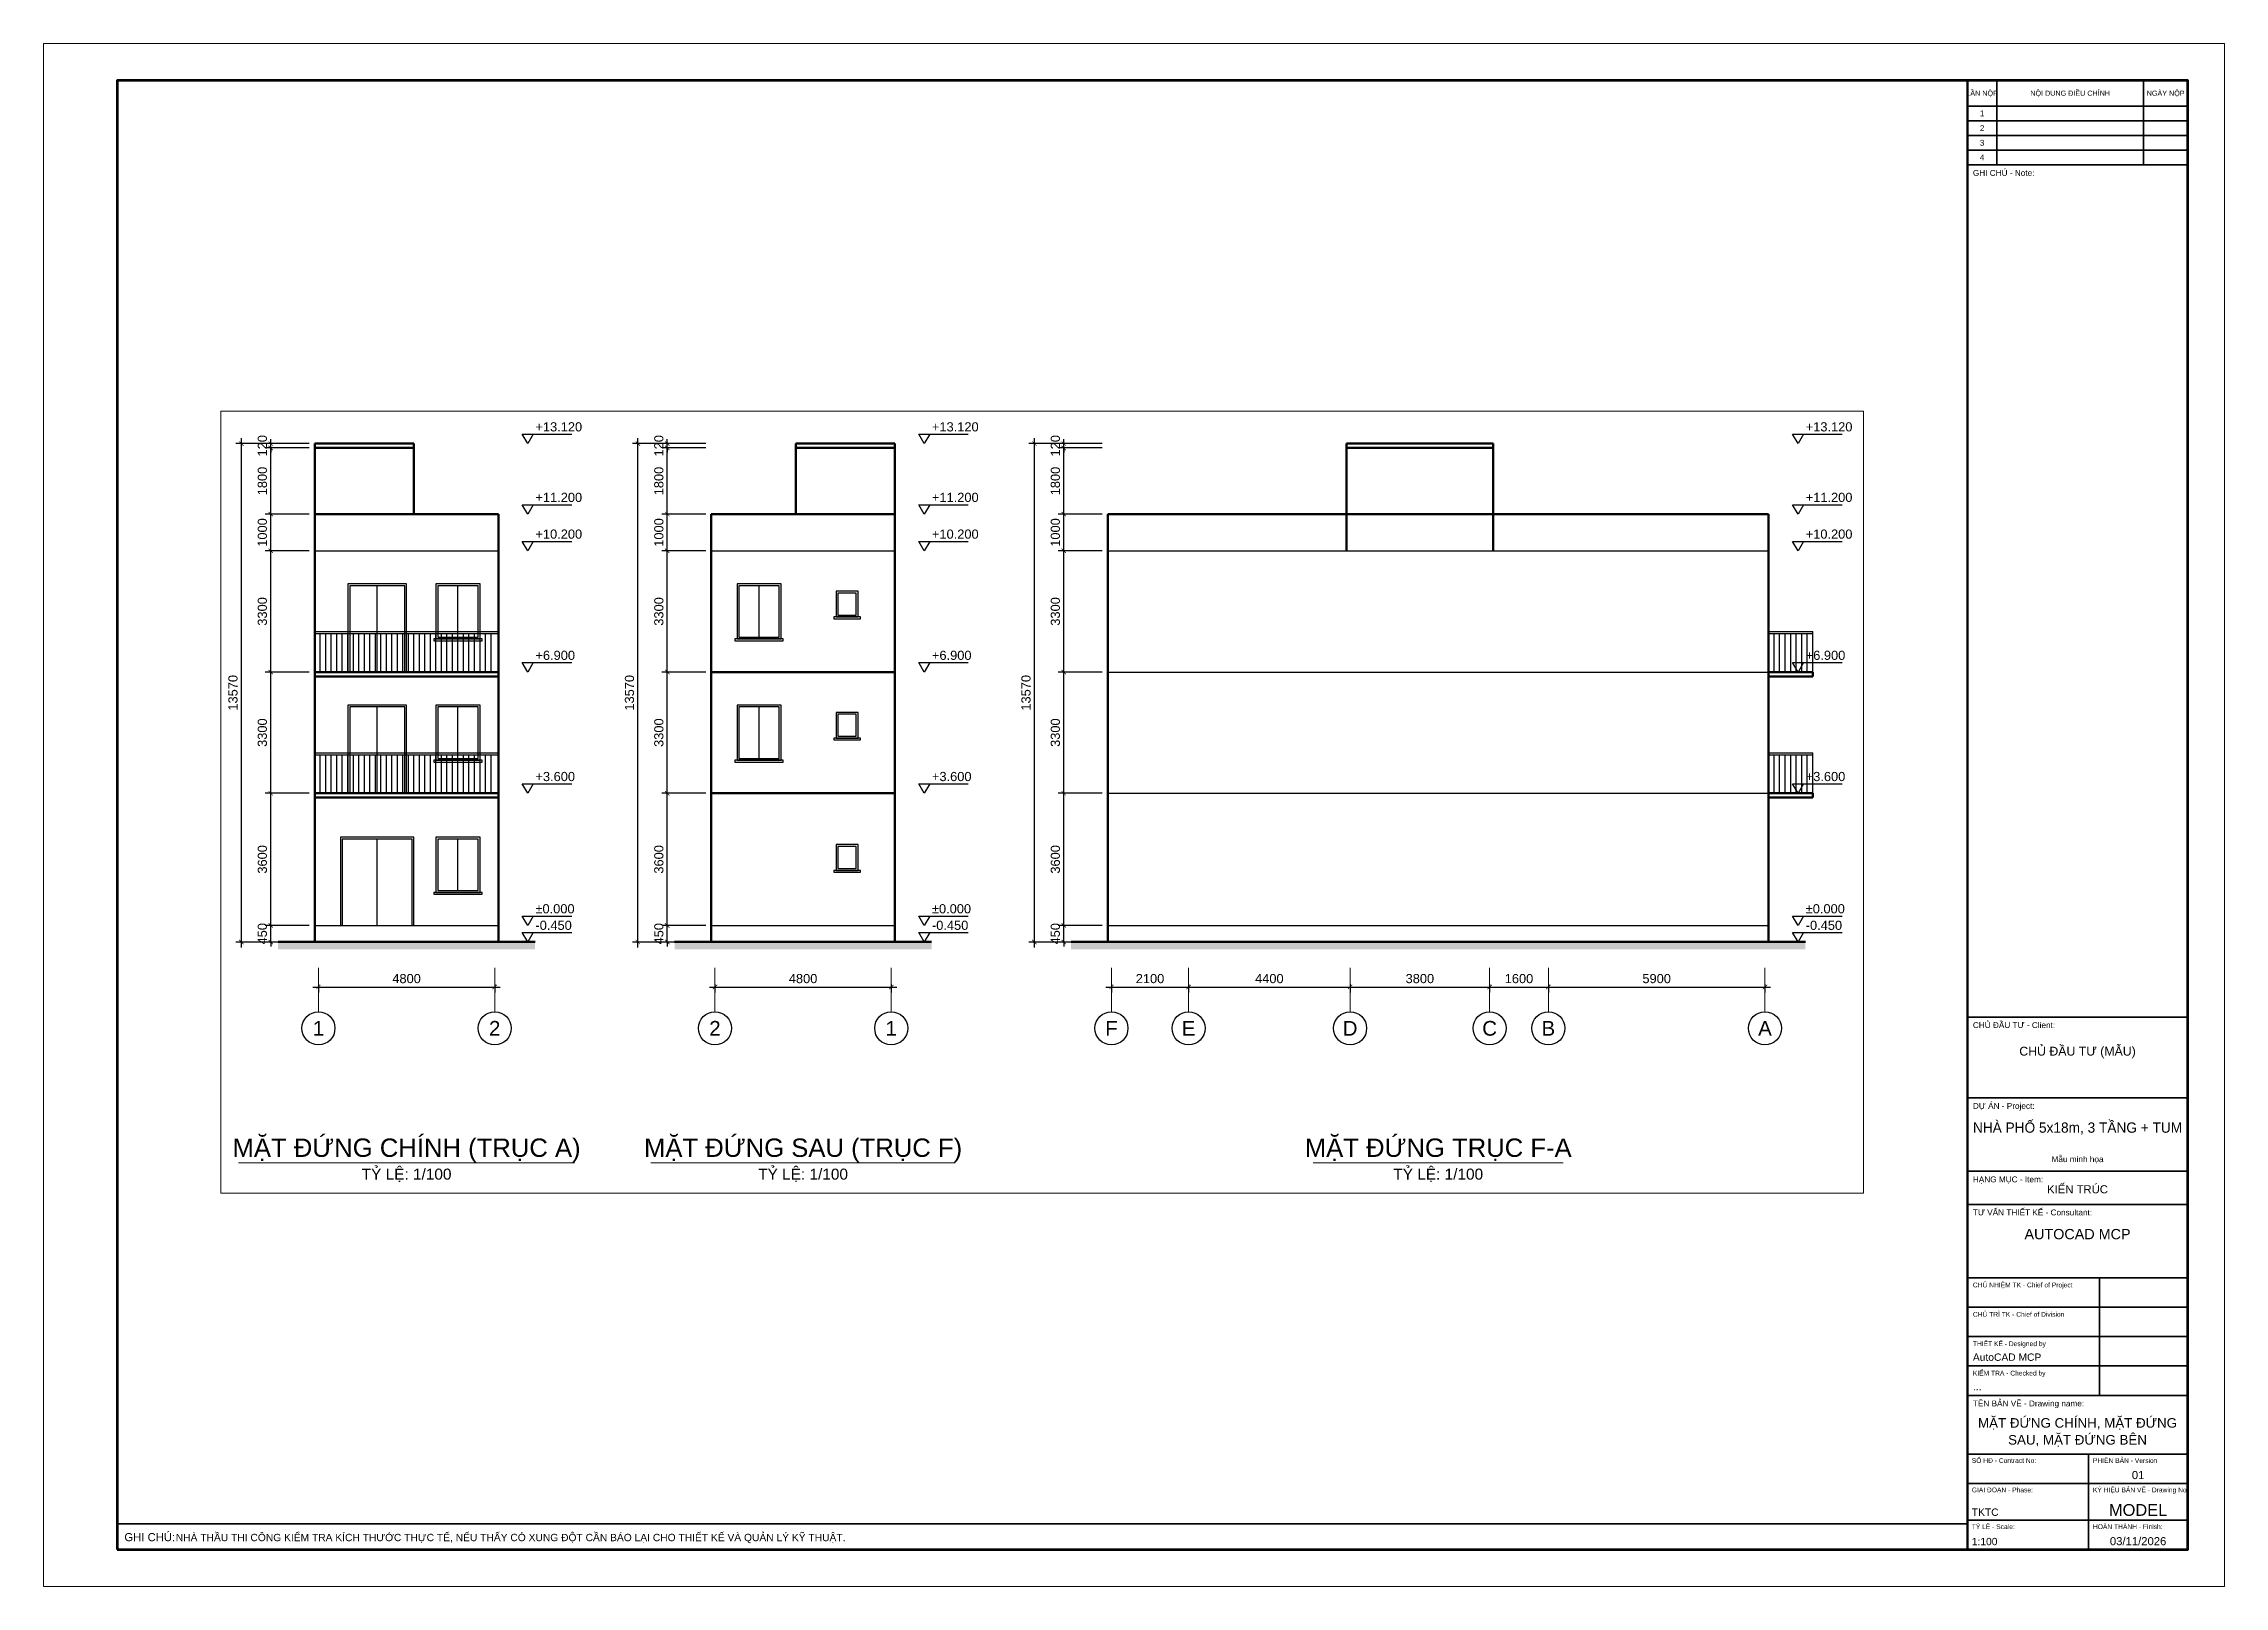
# Paper-space layout 'KT-03' of a CAD drawing. Header units: millimetres. Extents: x 0 to 594, y 0 to 420.
# The model-space entities are those that its viewports show. They can reach past a viewport. Long polylines and large blocks are cut down to what shows.
import ezdxf
from ezdxf.enums import TextEntityAlignment as Align

# ---------------------------------------------------------------- set-up
doc = ezdxf.new("R2010")
doc.units = ezdxf.units.MM
doc.header["$LTSCALE"] = 40
doc.linetypes.add('CENTER', pattern=[50.8, 31.75, -6.35, 6.35, -6.35])
for name, color, linetype, lineweight in [('A-ANNO-DIMS', 1, 'Continuous', 18), ('A-ANNO-SYMB', 7, 'Continuous', 25), ('A-ANNO-TEXT', 7, 'Continuous', 18), ('A-ANNO-TTLB', 7, 'Continuous', 35), ('A-ELEV', 7, 'Continuous', 25), ('A-ELEV-OTLN', 7, 'Continuous', 50), ('A-SECT-PATT', 8, 'Continuous', 9), ('S-GRID', 1, 'CENTER', 18), ('S-GRID-IDEN', 7, 'Continuous', 25)]:
    doc.layers.add(name, color=color, linetype=linetype, lineweight=lineweight)
doc.layers.add('A-ANNO-VPRT', color=8, linetype='Continuous', lineweight=9, plot=False)
doc.styles.add('MCP-ARIAL', font='arial.ttf')
doc.dimstyles.new('MCP-1-100', dxfattribs={"dimscale": 100, "dimtxt": 2.5, "dimasz": 1.2, "dimexe": 1.5, "dimexo": 1.5, "dimgap": 1, "dimtad": 1, "dimdec": 0, "dimdsep": 46, "dimtxsty": 'MCP-ARIAL', "dimblk": 'ARCHTICK', "dimblk1": 'ARCHTICK', "dimblk2": 'ARCHTICK', "dimcen": 0.09, "dimdle": 1.5, "dimclrd": 256, "dimclre": 256, "dimclrt": 256, "dimadec": 0, "dimazin": 0, "dimtfac": 1, "dimtdec": 4, "dimtix": 1, "dimtmove": 2, "dimatfit": 3, "dimfxl": 1, "dimtolj": 1, "dimtzin": 0, "dimarcsym": 0})

psp = doc.layouts.new('KT-03')

msp = doc.modelspace()

# ---------------------------------------------------------------- texts
at = {"layer": 'A-ANNO-TEXT', "style": 'MCP-ARIAL'}
for s, height, p in [('MẶT ĐỨNG CHÍNH (TRỤC A)', 500, (63000, -5436.51)), ('MẶT ĐỨNG SAU (TRỤC F)', 500, (73800, -5436.51)), ('MẶT ĐỨNG TRỤC F-A', 500, (91100, -5436.51)), ('TỶ LỆ: 1/100', 300, (63000, -6056.51)), ('TỶ LỆ: 1/100', 300, (73800, -6056.51)), ('TỶ LỆ: 1/100', 300, (91100, -6056.51))]:
    msp.add_text(s, height=height, dxfattribs=at).set_placement(p, align=Align.CENTER)

# ---------------------------------------------------------------- blocks, each defined once
blk = doc.blocks.new('MCP_KHUNG_TEN_DOC_A2_NGANG')
at = {"lineweight": 50}
blk.add_line((524, 10), (524, 410), dxfattribs=at)
for p, q in [((532, 387), (532, 410)), ((572, 387), (572, 410)), ((524, 403), (584, 403)), ((524, 399), (584, 399)), ((524, 395), (584, 395)), ((524, 391), (584, 391)), ((560, 52), (560, 84)), ((524, 76), (584, 76)), ((524, 68), (584, 68)), ((524, 60), (584, 60)), ((557, 28), (557, 36)), ((557, 18), (557, 28)), ((557, 10), (557, 18))]:
    blk.add_line(p, q)
at = {"lineweight": 35}
for p, q in [((524, 387), (584, 387)), ((524, 155), (584, 155)), ((524, 133), (584, 133)), ((524, 113), (584, 113)), ((524, 104), (584, 104)), ((524, 84), (584, 84)), ((524, 52), (584, 52)), ((524, 36), (584, 36)), ((524, 28), (584, 28)), ((524, 18), (584, 18)), ((20, 17), (524, 17))]:
    blk.add_line(p, q, dxfattribs=at)
at = {"lineweight": 9}
blk.add_lwpolyline([(0, 0), (594, 0), (594, 420), (0, 420)], close=True, dxfattribs=at)
at = {"lineweight": 70}
blk.add_lwpolyline([(20, 10), (584, 10), (584, 410), (20, 410)], close=True, dxfattribs=at)
at = {"style": 'MCP-ARIAL'}
for s, height, p in [('LẦN NỘP', 1.4, (528, 405.8)), ('NỘI DUNG ĐIỀU CHỈNH', 1.4, (552, 405.8)), ('NGÀY NỘP', 1.4, (578, 405.8)), ('1', 1.6, (528, 400.2)), ('3', 1.6, (528, 392.2)), ('2', 1.6, (528, 396.2)), ('4', 1.6, (528, 388.2))]:
    blk.add_text(s, height=height, dxfattribs=at).set_placement(p, align=Align.CENTER)
for s, height, p in [('GHI CHÚ - Note:', 1.6, (525.5, 384)), ('CHỦ ĐẦU TƯ - Client:', 1.6, (525.5, 152)), ('DỰ ÁN - Project:', 1.6, (525.5, 130)), ('HẠNG MỤC - Item:', 1.6, (525.5, 110)), ('TƯ VẤN THIẾT KẾ - Consultant:', 1.6, (525.5, 101)), ('CHỦ NHIỆM TK - Chief of Project', 1.3, (525.5, 81.4)), ('CHỦ TRÌ TK - Chief of Division', 1.3, (525.5, 73.4)), ('THIẾT KẾ - Designed by', 1.3, (525.5, 65.4)), ('KIỂM TRA - Checked by', 1.3, (525.5, 57.4)), ('TÊN BẢN VẼ - Drawing name:', 1.6, (525.5, 49)), ('SỐ HĐ - Contract No:', 1.3, (525.2, 33.6)), ('PHIÊN BẢN - Version', 1.3, (558.2, 33.6)), ('GIAI ĐOẠN - Phase:', 1.3, (525.2, 25.6)), ('KÝ HIỆU BẢN VẼ - Drawing No', 1.3, (558.2, 25.6)), ('GHI CHÚ:', 2.2, (22, 12.3)), ('TỶ LỆ - Scale:', 1.3, (525.2, 15.6)), ('HOÀN THÀNH - Finish:', 1.3, (558.2, 15.6))]:
    blk.add_text(s, height=height, dxfattribs=at).set_placement(p)
for tag, height, p in [('CHU_DAU_TU', 2.4, (554, 144.5)), ('DIA_CHI_CDT', 1.6, (554, 135.5)), ('CONG_TRINH', 2.8, (554, 123.5)), ('DIA_DIEM', 1.6, (554, 115.5)), ('HANG_MUC', 2.2, (554, 107)), ('CONG_TY', 2.8, (554, 94.5)), ('DIA_CHI_TV', 1.6, (554, 86.5)), ('TEN_BAN_VE', 2.6, (554, 43.2)), ('TEN_BAN_VE_2', 2.6, (554, 38.6)), ('PHIEN_BAN', 2.2, (570.5, 29.2)), ('SO_BAN_VE', 3.2, (570.5, 19.2)), ('NGAY', 2.2, (570.5, 11.2))]:
    blk.add_attdef(tag, text='', height=height, dxfattribs=at).set_placement(p, align=Align.CENTER)
for tag, p in [('CHU_NHIEM', (525.5, 77.4)), ('CHU_TRI', (525.5, 69.4)), ('THIET_KE', (525.5, 61.4)), ('KIEM_TRA', (525.5, 53.4)), ('SO_HD', (525.2, 29.2)), ('GIAI_DOAN', (525.2, 19.2)), ('GHI_CHU_CHUNG', (36, 12.3)), ('TY_LE', (525.2, 11.2))]:
    blk.add_attdef(tag, p, '', height=2, dxfattribs=at)
blk = doc.blocks.new('MCP_COTE')
blk.add_line((-1.5, 2.55), (12, 2.55))
blk.add_lwpolyline([(0, 0), (-1.5, 2.55), (1.5, 2.55)], close=True)
at = {"style": 'MCP-ARIAL'}
blk.add_attdef('COTE', (2.1, 3.3), '', height=2.5, dxfattribs=at)
blk = doc.blocks.new('_ArchTick')
at = {"color": 0, "linetype": 'ByBlock', "const_width": 0.15}
blk.add_lwpolyline([(-0.5, -0.5), (0.5, 0.5)], dxfattribs=at)
blk = doc.blocks.new('*D148')
at = {"layer": 'A-ANNO-DIMS', "lineweight": -2, "transparency": 16777216}
for p, q in [((60350, 863), (59150, 863)), ((59300, 863), (59300, 983)), ((59300, 413), (59300, 863)), ((60350, 413), (59150, 413)), ((59300, 413), (59300, 293))]:
    blk.add_line(p, q, dxfattribs=at)
at = {"layer": 'Defpoints', "color": 0, "transparency": 16777216}
for p in [(59300, 863), (60500, 863), (60500, 413)]:
    blk.add_point(p, dxfattribs=at)
at = {"layer": 'A-ANNO-DIMS', "lineweight": -2, "transparency": 16777216, "xscale": 120, "yscale": 120, "zscale": 120}
for p, rotation in [((59300, 863), 270), ((59300, 413), 90)]:
    blk.add_blockref('_ArchTick', p, dxfattribs=dict(at, rotation=rotation))
at = {"layer": 'A-ANNO-DIMS', "transparency": 16777216, "insert": (59072, 638), "char_height": 250, "attachment_point": 5, "rotation": 90, "style": 'MCP-ARIAL'}
blk.add_mtext('\\A1;450', dxfattribs=at)
blk = doc.blocks.new('*D149')
at = {"layer": 'A-ANNO-DIMS', "lineweight": -2, "transparency": 16777216}
for p, q in [((60350, 4463), (59150, 4463)), ((59300, 713), (59300, 4613)), ((60350, 863), (59150, 863))]:
    blk.add_line(p, q, dxfattribs=at)
at = {"layer": 'Defpoints', "color": 0, "transparency": 16777216}
for p in [(59300, 4463), (60500, 4463), (60500, 863)]:
    blk.add_point(p, dxfattribs=at)
at = {"layer": 'A-ANNO-DIMS', "lineweight": -2, "transparency": 16777216, "xscale": 120, "yscale": 120, "zscale": 120}
for p, rotation in [((59300, 4463), 90), ((59300, 863), 270)]:
    blk.add_blockref('_ArchTick', p, dxfattribs=dict(at, rotation=rotation))
at = {"layer": 'A-ANNO-DIMS', "transparency": 16777216, "insert": (59072, 2663), "char_height": 250, "attachment_point": 5, "rotation": 90, "style": 'MCP-ARIAL'}
blk.add_mtext('\\A1;3600', dxfattribs=at)
blk = doc.blocks.new('*D150')
at = {"layer": 'A-ANNO-DIMS', "lineweight": -2, "transparency": 16777216}
for p, q in [((60350, 7763), (59150, 7763)), ((59300, 4313), (59300, 7913)), ((60350, 4463), (59150, 4463))]:
    blk.add_line(p, q, dxfattribs=at)
at = {"layer": 'Defpoints', "color": 0, "transparency": 16777216}
for p in [(59300, 7763), (60500, 7763), (60500, 4463)]:
    blk.add_point(p, dxfattribs=at)
at = {"layer": 'A-ANNO-DIMS', "lineweight": -2, "transparency": 16777216, "xscale": 120, "yscale": 120, "zscale": 120}
for p, rotation in [((59300, 7763), 90), ((59300, 4463), 270)]:
    blk.add_blockref('_ArchTick', p, dxfattribs=dict(at, rotation=rotation))
at = {"layer": 'A-ANNO-DIMS', "transparency": 16777216, "insert": (59072, 6113), "char_height": 250, "attachment_point": 5, "rotation": 90, "style": 'MCP-ARIAL'}
blk.add_mtext('\\A1;3300', dxfattribs=at)
blk = doc.blocks.new('*D151')
at = {"layer": 'A-ANNO-DIMS', "lineweight": -2, "transparency": 16777216}
for p, q in [((60350, 11063), (59150, 11063)), ((59300, 7613), (59300, 11213)), ((60350, 7763), (59150, 7763))]:
    blk.add_line(p, q, dxfattribs=at)
at = {"layer": 'Defpoints', "color": 0, "transparency": 16777216}
for p in [(59300, 11063), (60500, 11063), (60500, 7763)]:
    blk.add_point(p, dxfattribs=at)
at = {"layer": 'A-ANNO-DIMS', "lineweight": -2, "transparency": 16777216, "xscale": 120, "yscale": 120, "zscale": 120}
for p, rotation in [((59300, 11063), 90), ((59300, 7763), 270)]:
    blk.add_blockref('_ArchTick', p, dxfattribs=dict(at, rotation=rotation))
at = {"layer": 'A-ANNO-DIMS', "transparency": 16777216, "insert": (59072, 9413), "char_height": 250, "attachment_point": 5, "rotation": 90, "style": 'MCP-ARIAL'}
blk.add_mtext('\\A1;3300', dxfattribs=at)
blk = doc.blocks.new('*D152')
at = {"layer": 'A-ANNO-DIMS', "lineweight": -2, "transparency": 16777216}
for p, q in [((60350, 12063), (59150, 12063)), ((59300, 10913), (59300, 12213)), ((60350, 11063), (59150, 11063))]:
    blk.add_line(p, q, dxfattribs=at)
at = {"layer": 'Defpoints', "color": 0, "transparency": 16777216}
for p in [(59300, 12063), (60500, 12063), (60500, 11063)]:
    blk.add_point(p, dxfattribs=at)
at = {"layer": 'A-ANNO-DIMS', "lineweight": -2, "transparency": 16777216, "xscale": 120, "yscale": 120, "zscale": 120}
for p, rotation in [((59300, 12063), 90), ((59300, 11063), 270)]:
    blk.add_blockref('_ArchTick', p, dxfattribs=dict(at, rotation=rotation))
at = {"layer": 'A-ANNO-DIMS', "transparency": 16777216, "insert": (59072, 11563), "char_height": 250, "attachment_point": 5, "rotation": 90, "style": 'MCP-ARIAL'}
blk.add_mtext('\\A1;1000', dxfattribs=at)
blk = doc.blocks.new('*D153')
at = {"layer": 'A-ANNO-DIMS', "lineweight": -2, "transparency": 16777216}
for p, q in [((60350, 13863), (59150, 13863)), ((59300, 11913), (59300, 14013)), ((60350, 12063), (59150, 12063))]:
    blk.add_line(p, q, dxfattribs=at)
at = {"layer": 'Defpoints', "color": 0, "transparency": 16777216}
for p in [(59300, 13863), (60500, 13863), (60500, 12063)]:
    blk.add_point(p, dxfattribs=at)
at = {"layer": 'A-ANNO-DIMS', "lineweight": -2, "transparency": 16777216, "xscale": 120, "yscale": 120, "zscale": 120}
for p, rotation in [((59300, 13863), 90), ((59300, 12063), 270)]:
    blk.add_blockref('_ArchTick', p, dxfattribs=dict(at, rotation=rotation))
at = {"layer": 'A-ANNO-DIMS', "transparency": 16777216, "insert": (59072, 12963), "char_height": 250, "attachment_point": 5, "rotation": 90, "style": 'MCP-ARIAL'}
blk.add_mtext('\\A1;1800', dxfattribs=at)
blk = doc.blocks.new('*D154')
at = {"layer": 'A-ANNO-DIMS', "lineweight": -2, "transparency": 16777216}
for p, q in [((60350, 13983), (59150, 13983)), ((60350, 13863), (59150, 13863)), ((59300, 13983), (59300, 14103)), ((59300, 13863), (59300, 13983)), ((59300, 13863), (59300, 13743))]:
    blk.add_line(p, q, dxfattribs=at)
at = {"layer": 'Defpoints', "color": 0, "transparency": 16777216}
for p in [(59300, 13983), (60500, 13983), (60500, 13863)]:
    blk.add_point(p, dxfattribs=at)
at = {"layer": 'A-ANNO-DIMS', "lineweight": -2, "transparency": 16777216, "xscale": 120, "yscale": 120, "zscale": 120}
for p, rotation in [((59300, 13983), 270), ((59300, 13863), 90)]:
    blk.add_blockref('_ArchTick', p, dxfattribs=dict(at, rotation=rotation))
at = {"layer": 'A-ANNO-DIMS', "transparency": 16777216, "insert": (59072, 13923), "char_height": 250, "attachment_point": 5, "rotation": 90, "style": 'MCP-ARIAL'}
blk.add_mtext('\\A1;120', dxfattribs=at)
blk = doc.blocks.new('*D155')
at = {"layer": 'A-ANNO-DIMS', "lineweight": -2, "transparency": 16777216}
for p, q in [((60350, 13983), (58350, 13983)), ((58500, 263), (58500, 14133)), ((60350, 413), (58350, 413))]:
    blk.add_line(p, q, dxfattribs=at)
at = {"layer": 'Defpoints', "color": 0, "transparency": 16777216}
for p in [(58500, 13983), (60500, 13983), (60500, 413)]:
    blk.add_point(p, dxfattribs=at)
at = {"layer": 'A-ANNO-DIMS', "lineweight": -2, "transparency": 16777216, "xscale": 120, "yscale": 120, "zscale": 120}
for p, rotation in [((58500, 13983), 90), ((58500, 413), 270)]:
    blk.add_blockref('_ArchTick', p, dxfattribs=dict(at, rotation=rotation))
at = {"layer": 'A-ANNO-DIMS', "transparency": 16777216, "insert": (58272, 7198), "char_height": 250, "attachment_point": 5, "rotation": 90, "style": 'MCP-ARIAL'}
blk.add_mtext('\\A1;13570', dxfattribs=at)
blk = doc.blocks.new('MCP_TRUC')
blk.add_circle((0, 0), 4.5)
at = {"style": 'MCP-ARIAL'}
blk.add_attdef('SO', text='', height=4, dxfattribs=at).set_placement((0, 0), align=Align.MIDDLE_CENTER)
blk = doc.blocks.new('*D156')
at = {"layer": 'A-ANNO-DIMS', "lineweight": -2, "transparency": 16777216}
for p, q in [((60450, -812), (65550, -812)), ((60600, -737), (60600, -962)), ((65400, -737), (65400, -962))]:
    blk.add_line(p, q, dxfattribs=at)
at = {"layer": 'Defpoints', "color": 0, "transparency": 16777216}
for p in [(60600, -587), (65400, -587), (65400, -812)]:
    blk.add_point(p, dxfattribs=at)
at = {"layer": 'A-ANNO-DIMS', "lineweight": -2, "transparency": 16777216, "xscale": 120, "yscale": 120, "zscale": 120, "rotation": 180}
blk.add_blockref('_ArchTick', (60600, -812), dxfattribs=at)
at = {"layer": 'A-ANNO-DIMS', "lineweight": -2, "transparency": 16777216, "xscale": 120, "yscale": 120, "zscale": 120}
blk.add_blockref('_ArchTick', (65400, -812), dxfattribs=at)
at = {"layer": 'A-ANNO-DIMS', "transparency": 16777216, "insert": (63000, -584), "char_height": 250, "attachment_point": 5, "style": 'MCP-ARIAL'}
blk.add_mtext('\\A1;4800', dxfattribs=at)
blk = doc.blocks.new('*D157')
at = {"layer": 'A-ANNO-DIMS', "lineweight": -2, "transparency": 16777216}
for p, q in [((71150, 863), (69950, 863)), ((70100, 863), (70100, 983)), ((70100, 413), (70100, 863)), ((71150, 413), (69950, 413)), ((70100, 413), (70100, 293))]:
    blk.add_line(p, q, dxfattribs=at)
at = {"layer": 'Defpoints', "color": 0, "transparency": 16777216}
for p in [(70100, 863), (71300, 863), (71300, 413)]:
    blk.add_point(p, dxfattribs=at)
at = {"layer": 'A-ANNO-DIMS', "lineweight": -2, "transparency": 16777216, "xscale": 120, "yscale": 120, "zscale": 120}
for p, rotation in [((70100, 863), 270), ((70100, 413), 90)]:
    blk.add_blockref('_ArchTick', p, dxfattribs=dict(at, rotation=rotation))
at = {"layer": 'A-ANNO-DIMS', "transparency": 16777216, "insert": (69872, 638), "char_height": 250, "attachment_point": 5, "rotation": 90, "style": 'MCP-ARIAL'}
blk.add_mtext('\\A1;450', dxfattribs=at)
blk = doc.blocks.new('*D158')
at = {"layer": 'A-ANNO-DIMS', "lineweight": -2, "transparency": 16777216}
for p, q in [((71150, 4463), (69950, 4463)), ((70100, 713), (70100, 4613)), ((71150, 863), (69950, 863))]:
    blk.add_line(p, q, dxfattribs=at)
at = {"layer": 'Defpoints', "color": 0, "transparency": 16777216}
for p in [(70100, 4463), (71300, 4463), (71300, 863)]:
    blk.add_point(p, dxfattribs=at)
at = {"layer": 'A-ANNO-DIMS', "lineweight": -2, "transparency": 16777216, "xscale": 120, "yscale": 120, "zscale": 120}
for p, rotation in [((70100, 4463), 90), ((70100, 863), 270)]:
    blk.add_blockref('_ArchTick', p, dxfattribs=dict(at, rotation=rotation))
at = {"layer": 'A-ANNO-DIMS', "transparency": 16777216, "insert": (69872, 2663), "char_height": 250, "attachment_point": 5, "rotation": 90, "style": 'MCP-ARIAL'}
blk.add_mtext('\\A1;3600', dxfattribs=at)
blk = doc.blocks.new('*D159')
at = {"layer": 'A-ANNO-DIMS', "lineweight": -2, "transparency": 16777216}
for p, q in [((71150, 7763), (69950, 7763)), ((70100, 4313), (70100, 7913)), ((71150, 4463), (69950, 4463))]:
    blk.add_line(p, q, dxfattribs=at)
at = {"layer": 'Defpoints', "color": 0, "transparency": 16777216}
for p in [(70100, 7763), (71300, 7763), (71300, 4463)]:
    blk.add_point(p, dxfattribs=at)
at = {"layer": 'A-ANNO-DIMS', "lineweight": -2, "transparency": 16777216, "xscale": 120, "yscale": 120, "zscale": 120}
for p, rotation in [((70100, 7763), 90), ((70100, 4463), 270)]:
    blk.add_blockref('_ArchTick', p, dxfattribs=dict(at, rotation=rotation))
at = {"layer": 'A-ANNO-DIMS', "transparency": 16777216, "insert": (69872, 6113), "char_height": 250, "attachment_point": 5, "rotation": 90, "style": 'MCP-ARIAL'}
blk.add_mtext('\\A1;3300', dxfattribs=at)
blk = doc.blocks.new('*D160')
at = {"layer": 'A-ANNO-DIMS', "lineweight": -2, "transparency": 16777216}
for p, q in [((71150, 11063), (69950, 11063)), ((70100, 7613), (70100, 11213)), ((71150, 7763), (69950, 7763))]:
    blk.add_line(p, q, dxfattribs=at)
at = {"layer": 'Defpoints', "color": 0, "transparency": 16777216}
for p in [(70100, 11063), (71300, 11063), (71300, 7763)]:
    blk.add_point(p, dxfattribs=at)
at = {"layer": 'A-ANNO-DIMS', "lineweight": -2, "transparency": 16777216, "xscale": 120, "yscale": 120, "zscale": 120}
for p, rotation in [((70100, 11063), 90), ((70100, 7763), 270)]:
    blk.add_blockref('_ArchTick', p, dxfattribs=dict(at, rotation=rotation))
at = {"layer": 'A-ANNO-DIMS', "transparency": 16777216, "insert": (69872, 9413), "char_height": 250, "attachment_point": 5, "rotation": 90, "style": 'MCP-ARIAL'}
blk.add_mtext('\\A1;3300', dxfattribs=at)
blk = doc.blocks.new('*D161')
at = {"layer": 'A-ANNO-DIMS', "lineweight": -2, "transparency": 16777216}
for p, q in [((71150, 12063), (69950, 12063)), ((70100, 10913), (70100, 12213)), ((71150, 11063), (69950, 11063))]:
    blk.add_line(p, q, dxfattribs=at)
at = {"layer": 'Defpoints', "color": 0, "transparency": 16777216}
for p in [(70100, 12063), (71300, 12063), (71300, 11063)]:
    blk.add_point(p, dxfattribs=at)
at = {"layer": 'A-ANNO-DIMS', "lineweight": -2, "transparency": 16777216, "xscale": 120, "yscale": 120, "zscale": 120}
for p, rotation in [((70100, 12063), 90), ((70100, 11063), 270)]:
    blk.add_blockref('_ArchTick', p, dxfattribs=dict(at, rotation=rotation))
at = {"layer": 'A-ANNO-DIMS', "transparency": 16777216, "insert": (69872, 11563), "char_height": 250, "attachment_point": 5, "rotation": 90, "style": 'MCP-ARIAL'}
blk.add_mtext('\\A1;1000', dxfattribs=at)
blk = doc.blocks.new('*D162')
at = {"layer": 'A-ANNO-DIMS', "lineweight": -2, "transparency": 16777216}
for p, q in [((71150, 13863), (69950, 13863)), ((70100, 11913), (70100, 14013)), ((71150, 12063), (69950, 12063))]:
    blk.add_line(p, q, dxfattribs=at)
at = {"layer": 'Defpoints', "color": 0, "transparency": 16777216}
for p in [(70100, 13863), (71300, 13863), (71300, 12063)]:
    blk.add_point(p, dxfattribs=at)
at = {"layer": 'A-ANNO-DIMS', "lineweight": -2, "transparency": 16777216, "xscale": 120, "yscale": 120, "zscale": 120}
for p, rotation in [((70100, 13863), 90), ((70100, 12063), 270)]:
    blk.add_blockref('_ArchTick', p, dxfattribs=dict(at, rotation=rotation))
at = {"layer": 'A-ANNO-DIMS', "transparency": 16777216, "insert": (69872, 12963), "char_height": 250, "attachment_point": 5, "rotation": 90, "style": 'MCP-ARIAL'}
blk.add_mtext('\\A1;1800', dxfattribs=at)
blk = doc.blocks.new('*D163')
at = {"layer": 'A-ANNO-DIMS', "lineweight": -2, "transparency": 16777216}
for p, q in [((71150, 13983), (69950, 13983)), ((71150, 13863), (69950, 13863)), ((70100, 13983), (70100, 14103)), ((70100, 13863), (70100, 13983)), ((70100, 13863), (70100, 13743))]:
    blk.add_line(p, q, dxfattribs=at)
at = {"layer": 'Defpoints', "color": 0, "transparency": 16777216}
for p in [(70100, 13983), (71300, 13983), (71300, 13863)]:
    blk.add_point(p, dxfattribs=at)
at = {"layer": 'A-ANNO-DIMS', "lineweight": -2, "transparency": 16777216, "xscale": 120, "yscale": 120, "zscale": 120}
for p, rotation in [((70100, 13983), 270), ((70100, 13863), 90)]:
    blk.add_blockref('_ArchTick', p, dxfattribs=dict(at, rotation=rotation))
at = {"layer": 'A-ANNO-DIMS', "transparency": 16777216, "insert": (69872, 13923), "char_height": 250, "attachment_point": 5, "rotation": 90, "style": 'MCP-ARIAL'}
blk.add_mtext('\\A1;120', dxfattribs=at)
blk = doc.blocks.new('*D164')
at = {"layer": 'A-ANNO-DIMS', "lineweight": -2, "transparency": 16777216}
for p, q in [((71150, 13983), (69150, 13983)), ((69300, 263), (69300, 14133)), ((71150, 413), (69150, 413))]:
    blk.add_line(p, q, dxfattribs=at)
at = {"layer": 'Defpoints', "color": 0, "transparency": 16777216}
for p in [(69300, 13983), (71300, 13983), (71300, 413)]:
    blk.add_point(p, dxfattribs=at)
at = {"layer": 'A-ANNO-DIMS', "lineweight": -2, "transparency": 16777216, "xscale": 120, "yscale": 120, "zscale": 120}
for p, rotation in [((69300, 13983), 90), ((69300, 413), 270)]:
    blk.add_blockref('_ArchTick', p, dxfattribs=dict(at, rotation=rotation))
at = {"layer": 'A-ANNO-DIMS', "transparency": 16777216, "insert": (69072, 7198), "char_height": 250, "attachment_point": 5, "rotation": 90, "style": 'MCP-ARIAL'}
blk.add_mtext('\\A1;13570', dxfattribs=at)
blk = doc.blocks.new('*D165')
at = {"layer": 'A-ANNO-DIMS', "lineweight": -2, "transparency": 16777216}
for p, q in [((71250, -812), (76350, -812)), ((71400, -737), (71400, -962)), ((76200, -737), (76200, -962))]:
    blk.add_line(p, q, dxfattribs=at)
at = {"layer": 'Defpoints', "color": 0, "transparency": 16777216}
for p in [(71400, -587), (76200, -587), (76200, -812)]:
    blk.add_point(p, dxfattribs=at)
at = {"layer": 'A-ANNO-DIMS', "lineweight": -2, "transparency": 16777216, "xscale": 120, "yscale": 120, "zscale": 120, "rotation": 180}
blk.add_blockref('_ArchTick', (71400, -812), dxfattribs=at)
at = {"layer": 'A-ANNO-DIMS', "lineweight": -2, "transparency": 16777216, "xscale": 120, "yscale": 120, "zscale": 120}
blk.add_blockref('_ArchTick', (76200, -812), dxfattribs=at)
at = {"layer": 'A-ANNO-DIMS', "transparency": 16777216, "insert": (73800, -584), "char_height": 250, "attachment_point": 5, "style": 'MCP-ARIAL'}
blk.add_mtext('\\A1;4800', dxfattribs=at)
blk = doc.blocks.new('*D166')
at = {"layer": 'A-ANNO-DIMS', "lineweight": -2, "transparency": 16777216}
for p, q in [((81950, 863), (80750, 863)), ((80900, 863), (80900, 983)), ((80900, 413), (80900, 863)), ((81950, 413), (80750, 413)), ((80900, 413), (80900, 293))]:
    blk.add_line(p, q, dxfattribs=at)
at = {"layer": 'Defpoints', "color": 0, "transparency": 16777216}
for p in [(80900, 863), (82100, 863), (82100, 413)]:
    blk.add_point(p, dxfattribs=at)
at = {"layer": 'A-ANNO-DIMS', "lineweight": -2, "transparency": 16777216, "xscale": 120, "yscale": 120, "zscale": 120}
for p, rotation in [((80900, 863), 270), ((80900, 413), 90)]:
    blk.add_blockref('_ArchTick', p, dxfattribs=dict(at, rotation=rotation))
at = {"layer": 'A-ANNO-DIMS', "transparency": 16777216, "insert": (80672, 638), "char_height": 250, "attachment_point": 5, "rotation": 90, "style": 'MCP-ARIAL'}
blk.add_mtext('\\A1;450', dxfattribs=at)
blk = doc.blocks.new('*D167')
at = {"layer": 'A-ANNO-DIMS', "lineweight": -2, "transparency": 16777216}
for p, q in [((81950, 4463), (80750, 4463)), ((80900, 713), (80900, 4613)), ((81950, 863), (80750, 863))]:
    blk.add_line(p, q, dxfattribs=at)
at = {"layer": 'Defpoints', "color": 0, "transparency": 16777216}
for p in [(80900, 4463), (82100, 4463), (82100, 863)]:
    blk.add_point(p, dxfattribs=at)
at = {"layer": 'A-ANNO-DIMS', "lineweight": -2, "transparency": 16777216, "xscale": 120, "yscale": 120, "zscale": 120}
for p, rotation in [((80900, 4463), 90), ((80900, 863), 270)]:
    blk.add_blockref('_ArchTick', p, dxfattribs=dict(at, rotation=rotation))
at = {"layer": 'A-ANNO-DIMS', "transparency": 16777216, "insert": (80672, 2663), "char_height": 250, "attachment_point": 5, "rotation": 90, "style": 'MCP-ARIAL'}
blk.add_mtext('\\A1;3600', dxfattribs=at)
blk = doc.blocks.new('*D168')
at = {"layer": 'A-ANNO-DIMS', "lineweight": -2, "transparency": 16777216}
for p, q in [((81950, 7763), (80750, 7763)), ((80900, 4313), (80900, 7913)), ((81950, 4463), (80750, 4463))]:
    blk.add_line(p, q, dxfattribs=at)
at = {"layer": 'Defpoints', "color": 0, "transparency": 16777216}
for p in [(80900, 7763), (82100, 7763), (82100, 4463)]:
    blk.add_point(p, dxfattribs=at)
at = {"layer": 'A-ANNO-DIMS', "lineweight": -2, "transparency": 16777216, "xscale": 120, "yscale": 120, "zscale": 120}
for p, rotation in [((80900, 7763), 90), ((80900, 4463), 270)]:
    blk.add_blockref('_ArchTick', p, dxfattribs=dict(at, rotation=rotation))
at = {"layer": 'A-ANNO-DIMS', "transparency": 16777216, "insert": (80672, 6113), "char_height": 250, "attachment_point": 5, "rotation": 90, "style": 'MCP-ARIAL'}
blk.add_mtext('\\A1;3300', dxfattribs=at)
blk = doc.blocks.new('*D169')
at = {"layer": 'A-ANNO-DIMS', "lineweight": -2, "transparency": 16777216}
for p, q in [((81950, 11063), (80750, 11063)), ((80900, 7613), (80900, 11213)), ((81950, 7763), (80750, 7763))]:
    blk.add_line(p, q, dxfattribs=at)
at = {"layer": 'Defpoints', "color": 0, "transparency": 16777216}
for p in [(80900, 11063), (82100, 11063), (82100, 7763)]:
    blk.add_point(p, dxfattribs=at)
at = {"layer": 'A-ANNO-DIMS', "lineweight": -2, "transparency": 16777216, "xscale": 120, "yscale": 120, "zscale": 120}
for p, rotation in [((80900, 11063), 90), ((80900, 7763), 270)]:
    blk.add_blockref('_ArchTick', p, dxfattribs=dict(at, rotation=rotation))
at = {"layer": 'A-ANNO-DIMS', "transparency": 16777216, "insert": (80672, 9413), "char_height": 250, "attachment_point": 5, "rotation": 90, "style": 'MCP-ARIAL'}
blk.add_mtext('\\A1;3300', dxfattribs=at)
blk = doc.blocks.new('*D170')
at = {"layer": 'A-ANNO-DIMS', "lineweight": -2, "transparency": 16777216}
for p, q in [((81950, 12063), (80750, 12063)), ((80900, 10913), (80900, 12213)), ((81950, 11063), (80750, 11063))]:
    blk.add_line(p, q, dxfattribs=at)
at = {"layer": 'Defpoints', "color": 0, "transparency": 16777216}
for p in [(80900, 12063), (82100, 12063), (82100, 11063)]:
    blk.add_point(p, dxfattribs=at)
at = {"layer": 'A-ANNO-DIMS', "lineweight": -2, "transparency": 16777216, "xscale": 120, "yscale": 120, "zscale": 120}
for p, rotation in [((80900, 12063), 90), ((80900, 11063), 270)]:
    blk.add_blockref('_ArchTick', p, dxfattribs=dict(at, rotation=rotation))
at = {"layer": 'A-ANNO-DIMS', "transparency": 16777216, "insert": (80672, 11563), "char_height": 250, "attachment_point": 5, "rotation": 90, "style": 'MCP-ARIAL'}
blk.add_mtext('\\A1;1000', dxfattribs=at)
blk = doc.blocks.new('*D171')
at = {"layer": 'A-ANNO-DIMS', "lineweight": -2, "transparency": 16777216}
for p, q in [((81950, 13863), (80750, 13863)), ((80900, 11913), (80900, 14013)), ((81950, 12063), (80750, 12063))]:
    blk.add_line(p, q, dxfattribs=at)
at = {"layer": 'Defpoints', "color": 0, "transparency": 16777216}
for p in [(80900, 13863), (82100, 13863), (82100, 12063)]:
    blk.add_point(p, dxfattribs=at)
at = {"layer": 'A-ANNO-DIMS', "lineweight": -2, "transparency": 16777216, "xscale": 120, "yscale": 120, "zscale": 120}
for p, rotation in [((80900, 13863), 90), ((80900, 12063), 270)]:
    blk.add_blockref('_ArchTick', p, dxfattribs=dict(at, rotation=rotation))
at = {"layer": 'A-ANNO-DIMS', "transparency": 16777216, "insert": (80672, 12963), "char_height": 250, "attachment_point": 5, "rotation": 90, "style": 'MCP-ARIAL'}
blk.add_mtext('\\A1;1800', dxfattribs=at)
blk = doc.blocks.new('*D172')
at = {"layer": 'A-ANNO-DIMS', "lineweight": -2, "transparency": 16777216}
for p, q in [((81950, 13983), (80750, 13983)), ((81950, 13863), (80750, 13863)), ((80900, 13983), (80900, 14103)), ((80900, 13863), (80900, 13983)), ((80900, 13863), (80900, 13743))]:
    blk.add_line(p, q, dxfattribs=at)
at = {"layer": 'Defpoints', "color": 0, "transparency": 16777216}
for p in [(80900, 13983), (82100, 13983), (82100, 13863)]:
    blk.add_point(p, dxfattribs=at)
at = {"layer": 'A-ANNO-DIMS', "lineweight": -2, "transparency": 16777216, "xscale": 120, "yscale": 120, "zscale": 120}
for p, rotation in [((80900, 13983), 270), ((80900, 13863), 90)]:
    blk.add_blockref('_ArchTick', p, dxfattribs=dict(at, rotation=rotation))
at = {"layer": 'A-ANNO-DIMS', "transparency": 16777216, "insert": (80672, 13923), "char_height": 250, "attachment_point": 5, "rotation": 90, "style": 'MCP-ARIAL'}
blk.add_mtext('\\A1;120', dxfattribs=at)
blk = doc.blocks.new('*D173')
at = {"layer": 'A-ANNO-DIMS', "lineweight": -2, "transparency": 16777216}
for p, q in [((81950, 13983), (79950, 13983)), ((80100, 263), (80100, 14133)), ((81950, 413), (79950, 413))]:
    blk.add_line(p, q, dxfattribs=at)
at = {"layer": 'Defpoints', "color": 0, "transparency": 16777216}
for p in [(80100, 13983), (82100, 13983), (82100, 413)]:
    blk.add_point(p, dxfattribs=at)
at = {"layer": 'A-ANNO-DIMS', "lineweight": -2, "transparency": 16777216, "xscale": 120, "yscale": 120, "zscale": 120}
for p, rotation in [((80100, 13983), 90), ((80100, 413), 270)]:
    blk.add_blockref('_ArchTick', p, dxfattribs=dict(at, rotation=rotation))
at = {"layer": 'A-ANNO-DIMS', "transparency": 16777216, "insert": (79872, 7198), "char_height": 250, "attachment_point": 5, "rotation": 90, "style": 'MCP-ARIAL'}
blk.add_mtext('\\A1;13570', dxfattribs=at)
blk = doc.blocks.new('*D174')
at = {"layer": 'A-ANNO-DIMS', "lineweight": -2, "transparency": 16777216}
for p, q in [((82050, -812), (84450, -812)), ((82200, -737), (82200, -962)), ((84300, -737), (84300, -962))]:
    blk.add_line(p, q, dxfattribs=at)
at = {"layer": 'Defpoints', "color": 0, "transparency": 16777216}
for p in [(82200, -587), (84300, -587), (84300, -812)]:
    blk.add_point(p, dxfattribs=at)
at = {"layer": 'A-ANNO-DIMS', "lineweight": -2, "transparency": 16777216, "xscale": 120, "yscale": 120, "zscale": 120, "rotation": 180}
blk.add_blockref('_ArchTick', (82200, -812), dxfattribs=at)
at = {"layer": 'A-ANNO-DIMS', "lineweight": -2, "transparency": 16777216, "xscale": 120, "yscale": 120, "zscale": 120}
blk.add_blockref('_ArchTick', (84300, -812), dxfattribs=at)
at = {"layer": 'A-ANNO-DIMS', "transparency": 16777216, "insert": (83250, -584), "char_height": 250, "attachment_point": 5, "style": 'MCP-ARIAL'}
blk.add_mtext('\\A1;2100', dxfattribs=at)
blk = doc.blocks.new('*D175')
at = {"layer": 'A-ANNO-DIMS', "lineweight": -2, "transparency": 16777216}
for p, q in [((84150, -812), (88850, -812)), ((84300, -737), (84300, -962)), ((88700, -737), (88700, -962))]:
    blk.add_line(p, q, dxfattribs=at)
at = {"layer": 'Defpoints', "color": 0, "transparency": 16777216}
for p in [(84300, -587), (88700, -587), (88700, -812)]:
    blk.add_point(p, dxfattribs=at)
at = {"layer": 'A-ANNO-DIMS', "lineweight": -2, "transparency": 16777216, "xscale": 120, "yscale": 120, "zscale": 120, "rotation": 180}
blk.add_blockref('_ArchTick', (84300, -812), dxfattribs=at)
at = {"layer": 'A-ANNO-DIMS', "lineweight": -2, "transparency": 16777216, "xscale": 120, "yscale": 120, "zscale": 120}
blk.add_blockref('_ArchTick', (88700, -812), dxfattribs=at)
at = {"layer": 'A-ANNO-DIMS', "transparency": 16777216, "insert": (86500, -584), "char_height": 250, "attachment_point": 5, "style": 'MCP-ARIAL'}
blk.add_mtext('\\A1;4400', dxfattribs=at)
blk = doc.blocks.new('*D176')
at = {"layer": 'A-ANNO-DIMS', "lineweight": -2, "transparency": 16777216}
for p, q in [((88550, -812), (92650, -812)), ((88700, -737), (88700, -962)), ((92500, -737), (92500, -962))]:
    blk.add_line(p, q, dxfattribs=at)
at = {"layer": 'Defpoints', "color": 0, "transparency": 16777216}
for p in [(88700, -587), (92500, -587), (92500, -812)]:
    blk.add_point(p, dxfattribs=at)
at = {"layer": 'A-ANNO-DIMS', "lineweight": -2, "transparency": 16777216, "xscale": 120, "yscale": 120, "zscale": 120, "rotation": 180}
blk.add_blockref('_ArchTick', (88700, -812), dxfattribs=at)
at = {"layer": 'A-ANNO-DIMS', "lineweight": -2, "transparency": 16777216, "xscale": 120, "yscale": 120, "zscale": 120}
blk.add_blockref('_ArchTick', (92500, -812), dxfattribs=at)
at = {"layer": 'A-ANNO-DIMS', "transparency": 16777216, "insert": (90600, -584), "char_height": 250, "attachment_point": 5, "style": 'MCP-ARIAL'}
blk.add_mtext('\\A1;3800', dxfattribs=at)
blk = doc.blocks.new('*D177')
at = {"layer": 'A-ANNO-DIMS', "lineweight": -2, "transparency": 16777216}
for p, q in [((92350, -812), (94250, -812)), ((92500, -737), (92500, -962)), ((94100, -737), (94100, -962))]:
    blk.add_line(p, q, dxfattribs=at)
at = {"layer": 'Defpoints', "color": 0, "transparency": 16777216}
for p in [(92500, -587), (94100, -587), (94100, -812)]:
    blk.add_point(p, dxfattribs=at)
at = {"layer": 'A-ANNO-DIMS', "lineweight": -2, "transparency": 16777216, "xscale": 120, "yscale": 120, "zscale": 120, "rotation": 180}
blk.add_blockref('_ArchTick', (92500, -812), dxfattribs=at)
at = {"layer": 'A-ANNO-DIMS', "lineweight": -2, "transparency": 16777216, "xscale": 120, "yscale": 120, "zscale": 120}
blk.add_blockref('_ArchTick', (94100, -812), dxfattribs=at)
at = {"layer": 'A-ANNO-DIMS', "transparency": 16777216, "insert": (93300, -584), "char_height": 250, "attachment_point": 5, "style": 'MCP-ARIAL'}
blk.add_mtext('\\A1;1600', dxfattribs=at)
blk = doc.blocks.new('*D178')
at = {"layer": 'A-ANNO-DIMS', "lineweight": -2, "transparency": 16777216}
for p, q in [((93950, -812), (100150, -812)), ((94100, -737), (94100, -962)), ((100000, -737), (100000, -962))]:
    blk.add_line(p, q, dxfattribs=at)
at = {"layer": 'Defpoints', "color": 0, "transparency": 16777216}
for p in [(94100, -587), (100000, -587), (100000, -812)]:
    blk.add_point(p, dxfattribs=at)
at = {"layer": 'A-ANNO-DIMS', "lineweight": -2, "transparency": 16777216, "xscale": 120, "yscale": 120, "zscale": 120, "rotation": 180}
blk.add_blockref('_ArchTick', (94100, -812), dxfattribs=at)
at = {"layer": 'A-ANNO-DIMS', "lineweight": -2, "transparency": 16777216, "xscale": 120, "yscale": 120, "zscale": 120}
blk.add_blockref('_ArchTick', (100000, -812), dxfattribs=at)
at = {"layer": 'A-ANNO-DIMS', "transparency": 16777216, "insert": (97050, -584), "char_height": 250, "attachment_point": 5, "style": 'MCP-ARIAL'}
blk.add_mtext('\\A1;5900', dxfattribs=at)

# ---------------------------------------------------------------- dimensions: what is measured, and where the dimension line sits
at = {"layer": 'A-ANNO-DIMS'}
for base, p1, p2, picture, middle in [((58500, 13983.492), (60500, 413.492), (60500, 13983.492), '*D155', (58272.271, 7198.492)), ((59300, 13983.492), (60500, 13863.492), (60500, 13983.492), '*D154', (59072.357, 13923.492)), ((59300, 13863.492), (60500, 12063.492), (60500, 13863.492), '*D153', (59072.357, 12963.492)), ((69300, 13983.492), (71300, 413.492), (71300, 13983.492), '*D164', (69072.271, 7198.492)), ((70100, 13983.492), (71300, 13863.492), (71300, 13983.492), '*D163', (69872.357, 13923.492)), ((70100, 13863.492), (71300, 12063.492), (71300, 13863.492), '*D162', (69872.357, 12963.492)), ((80100, 13983.492), (82100, 413.492), (82100, 13983.492), '*D173', (79872.271, 7198.492)), ((80900, 13983.492), (82100, 13863.492), (82100, 13983.492), '*D172', (80672.357, 13923.492)), ((80900, 13863.492), (82100, 12063.492), (82100, 13863.492), '*D171', (80672.357, 12963.492)), ((59300, 12063.492), (60500, 11063.492), (60500, 12063.492), '*D152', (59072.357, 11563.492)), ((70100, 12063.492), (71300, 11063.492), (71300, 12063.492), '*D161', (69872.357, 11563.492)), ((80900, 12063.492), (82100, 11063.492), (82100, 12063.492), '*D170', (80672.357, 11563.492)), ((59300, 11063.492), (60500, 7763.492), (60500, 11063.492), '*D151', (59072.271, 9413.492)), ((70100, 11063.492), (71300, 7763.492), (71300, 11063.492), '*D160', (69872.271, 9413.492)), ((80900, 11063.492), (82100, 7763.492), (82100, 11063.492), '*D169', (80672.271, 9413.492)), ((59300, 7763.492), (60500, 4463.492), (60500, 7763.492), '*D150', (59072.271, 6113.492)), ((70100, 7763.492), (71300, 4463.492), (71300, 7763.492), '*D159', (69872.271, 6113.492)), ((80900, 7763.492), (82100, 4463.492), (82100, 7763.492), '*D168', (80672.271, 6113.492)), ((59300, 4463.492), (60500, 863.492), (60500, 4463.492), '*D149', (59072.271, 2663.492)), ((70100, 4463.492), (71300, 863.492), (71300, 4463.492), '*D158', (69872.271, 2663.492)), ((80900, 4463.492), (82100, 863.492), (82100, 4463.492), '*D167', (80672.271, 2663.492)), ((59300, 863.492), (60500, 413.492), (60500, 863.492), '*D148', (59072.357, 638.492)), ((70100, 863.492), (71300, 413.492), (71300, 863.492), '*D157', (69872.357, 638.492)), ((80900, 863.492), (82100, 413.492), (82100, 863.492), '*D166', (80672.357, 638.492))]:
    dim = msp.add_linear_dim(base=base, p1=p1, p2=p2, angle=90, dimstyle='MCP-1-100', dxfattribs=at)
    dim.commit()
    dim.dimension.update_dxf_attribs({"geometry": picture, "text_midpoint": middle})
for base, p1, p2, picture, middle in [((65400, -811.508), (60600, -586.508), (65400, -586.508), '*D156', (63000, -583.865)), ((76200, -811.508), (71400, -586.508), (76200, -586.508), '*D165', (73800, -583.865)), ((84300, -811.508), (82200, -586.508), (84300, -586.508), '*D174', (83250, -583.865)), ((88700, -811.508), (84300, -586.508), (88700, -586.508), '*D175', (86500, -583.865)), ((92500, -811.508), (88700, -586.508), (92500, -586.508), '*D176', (90600, -583.779)), ((94100, -811.508), (92500, -586.508), (94100, -586.508), '*D177', (93300, -583.865)), ((100000, -811.508), (94100, -586.508), (100000, -586.508), '*D178', (97050, -583.865))]:
    dim = msp.add_linear_dim(base=base, p1=p1, p2=p2, dimstyle='MCP-1-100', dxfattribs=at)
    dim.commit()
    dim.dimension.update_dxf_attribs({"geometry": picture, "text_midpoint": middle})

# ---------------------------------------------------------------- hatches: boundary and pattern name
at = {"layer": 'A-SECT-PATT'}
h = msp.add_hatch(dxfattribs=at)
h.set_pattern_fill('EARTH', color=256, scale=15, style=0)
h.paths.add_polyline_path([(59500, 413.492), (66500, 413.492), (66500, 213.492), (59500, 213.492)], flags=16)
h = msp.add_hatch(dxfattribs=at)
h.set_pattern_fill('EARTH', color=256, scale=15, style=0)
h.paths.add_polyline_path([(70300, 413.492), (77300, 413.492), (77300, 213.492), (70300, 213.492)], flags=16)
h = msp.add_hatch(dxfattribs=at)
h.set_pattern_fill('EARTH', color=256, scale=15, style=0)
h.paths.add_polyline_path([(81100, 413.492), (101100, 413.492), (101100, 213.492), (81100, 213.492)], flags=16)

# ---------------------------------------------------------------- linework, layer by layer
at = {"layer": 'A-ANNO-TEXT'}
for p, q in [((58425, -5596.51), (67575, -5596.51)), ((69655, -5596.51), (77945, -5596.51)), ((87697.5, -5596.51), (94502.5, -5596.51))]:
    msp.add_line(p, q, dxfattribs=at)
at = {"layer": 'A-ELEV'}
for p, q in [((60500, 11063.492), (63200, 11063.492)), ((60500, 11063.492), (65500, 11063.492)), ((71300, 11063.492), (76300, 11063.492)), ((73600, 11063.492), (76300, 11063.492)), ((82100, 11063.492), (100100, 11063.492)), ((88600, 11063.492), (92600, 11063.492)), ((63000, 10163.492), (61400, 10163.492)), ((61400, 10163.492), (61400, 7763.492)), ((62950, 10113.492), (61450, 10113.492)), ((61450, 10113.492), (61450, 7763.492)), ((62200, 7763.492), (62200, 10113.492)), ((62950, 7763.492), (62950, 10113.492)), ((63000, 7763.492), (63000, 10163.492)), ((65000, 10163.492), (63800, 10163.492)), ((63800, 10163.492), (63800, 8663.492)), ((64950, 10113.492), (63850, 10113.492)), ((63850, 10113.492), (63850, 8713.492)), ((64400, 8713.492), (64400, 10113.492)), ((64950, 8713.492), (64950, 10113.492)), ((65000, 8663.492), (65000, 10163.492)), ((73200, 10163.492), (72000, 10163.492)), ((72000, 10163.492), (72000, 8663.492)), ((73150, 10113.492), (72050, 10113.492)), ((72050, 10113.492), (72050, 8713.492)), ((72600, 8713.492), (72600, 10113.492)), ((73150, 8713.492), (73150, 10113.492)), ((73200, 8663.492), (73200, 10163.492)), ((75300, 9963.492), (74700, 9963.492)), ((74700, 9963.492), (74700, 9263.492)), ((75250, 9913.492), (74750, 9913.492)), ((74750, 9913.492), (74750, 9313.492)), ((75250, 9313.492), (75250, 9913.492)), ((75300, 9263.492), (75300, 9963.492)), ((75360, 9263.492), (74640, 9263.492)), ((74640, 9263.492), (74640, 9213.492)), ((74640, 9213.492), (75360, 9213.492)), ((74700, 9263.492), (75300, 9263.492)), ((74750, 9313.492), (75250, 9313.492)), ((75360, 9213.492), (75360, 9263.492)), ((60500, 8863.492), (65500, 8863.492)), ((60500, 7763.492), (60500, 8863.492)), ((60500, 8813.492), (65500, 8813.492)), ((60650, 7763.492), (60650, 8813.492)), ((60800, 7763.492), (60800, 8813.492)), ((60950, 7763.492), (60950, 8813.492)), ((61100, 7763.492), (61100, 8813.492)), ((61250, 7763.492), (61250, 8813.492)), ((61400, 7763.492), (61400, 8813.492)), ((61550, 7763.492), (61550, 8813.492)), ((61700, 7763.492), (61700, 8813.492)), ((61850, 7763.492), (61850, 8813.492)), ((62000, 7763.492), (62000, 8813.492)), ((62150, 7763.492), (62150, 8813.492)), ((62300, 7763.492), (62300, 8813.492)), ((62450, 7763.492), (62450, 8813.492)), ((62600, 7763.492), (62600, 8813.492)), ((62750, 7763.492), (62750, 8813.492)), ((62900, 7763.492), (62900, 8813.492)), ((63050, 7763.492), (63050, 8813.492)), ((63200, 7763.492), (63200, 8813.492)), ((63350, 7763.492), (63350, 8813.492)), ((63500, 7763.492), (63500, 8813.492)), ((63650, 7763.492), (63650, 8813.492)), ((65060, 8663.492), (63740, 8663.492)), ((63740, 8663.492), (63740, 8613.492)), ((63740, 8613.492), (65060, 8613.492)), ((63800, 7763.492), (63800, 8813.492)), ((63800, 8663.492), (65000, 8663.492)), ((63850, 8713.492), (64950, 8713.492)), ((63950, 7763.492), (63950, 8813.492)), ((64100, 7763.492), (64100, 8813.492)), ((64250, 7763.492), (64250, 8813.492)), ((64400, 7763.492), (64400, 8813.492)), ((64550, 7763.492), (64550, 8813.492)), ((64700, 7763.492), (64700, 8813.492)), ((64850, 7763.492), (64850, 8813.492)), ((65000, 7763.492), (65000, 8813.492)), ((65060, 8613.492), (65060, 8663.492)), ((65150, 7763.492), (65150, 8813.492)), ((65300, 7763.492), (65300, 8813.492)), ((65500, 7763.492), (65500, 8863.492)), ((71300, 7763.492), (71300, 8863.492)), ((73260, 8663.492), (71940, 8663.492)), ((71940, 8663.492), (71940, 8613.492)), ((71940, 8613.492), (73260, 8613.492)), ((72000, 8663.492), (73200, 8663.492)), ((72050, 8713.492), (73150, 8713.492)), ((73260, 8613.492), (73260, 8663.492)), ((76300, 7763.492), (76300, 8863.492)), ((100100, 8863.492), (101300, 8863.492)), ((100100, 7763.492), (100100, 8863.492)), ((100100, 8813.492), (101300, 8813.492)), ((100250, 7763.492), (100250, 8813.492)), ((100400, 7763.492), (100400, 8813.492)), ((100550, 7763.492), (100550, 8813.492)), ((100700, 7763.492), (100700, 8813.492)), ((100850, 7763.492), (100850, 8813.492)), ((101000, 7763.492), (101000, 8813.492)), ((101150, 7763.492), (101150, 8813.492)), ((101300, 7763.492), (101300, 8863.492)), ((61400, 7763.492), (63000, 7763.492)), ((61450, 7763.492), (62950, 7763.492)), ((82100, 7763.492), (100100, 7763.492)), ((63000, 6863.492), (61400, 6863.492)), ((61400, 6863.492), (61400, 4463.492)), ((62950, 6813.492), (61450, 6813.492)), ((61450, 6813.492), (61450, 4463.492)), ((62200, 4463.492), (62200, 6813.492)), ((62950, 4463.492), (62950, 6813.492)), ((63000, 4463.492), (63000, 6863.492)), ((65000, 6863.492), (63800, 6863.492)), ((63800, 6863.492), (63800, 5363.492)), ((64950, 6813.492), (63850, 6813.492)), ((63850, 6813.492), (63850, 5413.492)), ((64400, 5413.492), (64400, 6813.492)), ((64950, 5413.492), (64950, 6813.492)), ((65000, 5363.492), (65000, 6863.492)), ((73200, 6863.492), (72000, 6863.492)), ((72000, 6863.492), (72000, 5363.492)), ((73150, 6813.492), (72050, 6813.492)), ((72050, 6813.492), (72050, 5413.492)), ((72600, 5413.492), (72600, 6813.492)), ((73150, 5413.492), (73150, 6813.492)), ((73200, 5363.492), (73200, 6863.492)), ((75300, 6663.492), (74700, 6663.492)), ((74700, 6663.492), (74700, 5963.492)), ((75250, 6613.492), (74750, 6613.492)), ((74750, 6613.492), (74750, 6013.492)), ((75250, 6013.492), (75250, 6613.492)), ((75300, 5963.492), (75300, 6663.492)), ((75360, 5963.492), (74640, 5963.492)), ((74640, 5963.492), (74640, 5913.492)), ((74700, 5963.492), (75300, 5963.492)), ((74750, 6013.492), (75250, 6013.492)), ((75360, 5913.492), (75360, 5963.492)), ((60500, 5563.492), (65500, 5563.492)), ((60500, 4463.492), (60500, 5563.492)), ((60500, 5513.492), (65500, 5513.492)), ((60650, 4463.492), (60650, 5513.492)), ((60800, 4463.492), (60800, 5513.492)), ((60950, 4463.492), (60950, 5513.492)), ((61100, 4463.492), (61100, 5513.492)), ((61250, 4463.492), (61250, 5513.492)), ((61400, 4463.492), (61400, 5513.492)), ((61550, 4463.492), (61550, 5513.492)), ((61700, 4463.492), (61700, 5513.492)), ((61850, 4463.492), (61850, 5513.492)), ((62000, 4463.492), (62000, 5513.492)), ((62150, 4463.492), (62150, 5513.492)), ((62300, 4463.492), (62300, 5513.492)), ((62450, 4463.492), (62450, 5513.492)), ((62600, 4463.492), (62600, 5513.492)), ((62750, 4463.492), (62750, 5513.492)), ((62900, 4463.492), (62900, 5513.492)), ((63050, 4463.492), (63050, 5513.492)), ((63200, 4463.492), (63200, 5513.492)), ((63350, 4463.492), (63350, 5513.492)), ((63500, 4463.492), (63500, 5513.492)), ((63650, 4463.492), (63650, 5513.492)), ((65060, 5363.492), (63740, 5363.492)), ((63740, 5363.492), (63740, 5313.492)), ((63800, 4463.492), (63800, 5513.492)), ((63800, 5363.492), (65000, 5363.492)), ((63850, 5413.492), (64950, 5413.492)), ((63950, 4463.492), (63950, 5513.492)), ((64100, 4463.492), (64100, 5513.492)), ((64250, 4463.492), (64250, 5513.492)), ((64400, 4463.492), (64400, 5513.492)), ((64550, 4463.492), (64550, 5513.492)), ((64700, 4463.492), (64700, 5513.492)), ((64850, 4463.492), (64850, 5513.492)), ((65000, 4463.492), (65000, 5513.492)), ((65060, 5313.492), (65060, 5363.492)), ((65150, 4463.492), (65150, 5513.492)), ((65300, 4463.492), (65300, 5513.492)), ((65500, 4463.492), (65500, 5563.492)), ((71300, 4463.492), (71300, 5563.492)), ((73260, 5363.492), (71940, 5363.492)), ((71940, 5363.492), (71940, 5313.492)), ((72000, 5363.492), (73200, 5363.492)), ((72050, 5413.492), (73150, 5413.492)), ((73260, 5313.492), (73260, 5363.492)), ((74640, 5913.492), (75360, 5913.492)), ((76300, 4463.492), (76300, 5563.492)), ((100100, 5563.492), (101300, 5563.492)), ((100100, 4463.492), (100100, 5563.492)), ((100100, 5513.492), (101300, 5513.492)), ((100250, 4463.492), (100250, 5513.492)), ((100400, 4463.492), (100400, 5513.492)), ((100550, 4463.492), (100550, 5513.492)), ((100700, 4463.492), (100700, 5513.492)), ((100850, 4463.492), (100850, 5513.492)), ((101000, 4463.492), (101000, 5513.492)), ((101150, 4463.492), (101150, 5513.492)), ((101300, 4463.492), (101300, 5563.492)), ((63740, 5313.492), (65060, 5313.492)), ((71940, 5313.492), (73260, 5313.492)), ((61400, 4463.492), (63000, 4463.492)), ((61450, 4463.492), (62950, 4463.492)), ((82100, 4463.492), (100100, 4463.492)), ((63200, 3263.492), (61200, 3263.492)), ((61200, 3263.492), (61200, 863.492)), ((63150, 3213.492), (61250, 3213.492)), ((61250, 3213.492), (61250, 863.492)), ((62200, 863.492), (62200, 3213.492)), ((63150, 863.492), (63150, 3213.492)), ((63200, 863.492), (63200, 3263.492)), ((65000, 3263.492), (63800, 3263.492)), ((63800, 3263.492), (63800, 1763.492)), ((64950, 3213.492), (63850, 3213.492)), ((63850, 3213.492), (63850, 1813.492)), ((64400, 1813.492), (64400, 3213.492)), ((64950, 1813.492), (64950, 3213.492)), ((65000, 1763.492), (65000, 3263.492)), ((75300, 3063.492), (74700, 3063.492)), ((74700, 3063.492), (74700, 2363.492)), ((75250, 3013.492), (74750, 3013.492)), ((74750, 3013.492), (74750, 2413.492)), ((75250, 2413.492), (75250, 3013.492)), ((75300, 2363.492), (75300, 3063.492)), ((74750, 2413.492), (75250, 2413.492)), ((63850, 1813.492), (64950, 1813.492)), ((75360, 2363.492), (74640, 2363.492)), ((74640, 2363.492), (74640, 2313.492)), ((74640, 2313.492), (75360, 2313.492)), ((74700, 2363.492), (75300, 2363.492)), ((75360, 2313.492), (75360, 2363.492)), ((65060, 1763.492), (63740, 1763.492)), ((63740, 1763.492), (63740, 1713.492)), ((63740, 1713.492), (65060, 1713.492)), ((63800, 1763.492), (65000, 1763.492)), ((65060, 1713.492), (65060, 1763.492)), ((60500, 863.492), (65500, 863.492)), ((61200, 863.492), (63200, 863.492)), ((61250, 863.492), (63150, 863.492)), ((71300, 863.492), (76300, 863.492)), ((82100, 863.492), (100100, 863.492))]:
    msp.add_line(p, q, dxfattribs=at)
at = {"layer": 'A-ELEV-OTLN'}
for p, q in [((63200, 13983.492), (60500, 13983.492)), ((60500, 13983.492), (60500, 13863.492)), ((60500, 11063.492), (60500, 13863.492)), ((60500, 13863.492), (63200, 13863.492)), ((63200, 13863.492), (63200, 13983.492)), ((63200, 12062.992), (63200, 13863.492)), ((76300, 13983.492), (73600, 13983.492)), ((73600, 13983.492), (73600, 13863.492)), ((73600, 12062.992), (73600, 13863.492)), ((73600, 13863.492), (76300, 13863.492)), ((76300, 13863.492), (76300, 13983.492)), ((76300, 11063.492), (76300, 13863.492)), ((92600, 13983.492), (88600, 13983.492)), ((88600, 13983.492), (88600, 13863.492)), ((88600, 11063.492), (88600, 13863.492)), ((88600, 13863.492), (92600, 13863.492)), ((92600, 13863.492), (92600, 13983.492)), ((92600, 11063.492), (92600, 13863.492)), ((60500, 11063.492), (60500, 12063.492)), ((60500, 12063.492), (65500, 12063.492)), ((65500, 11063.492), (65500, 12063.492)), ((71300, 11063.492), (71300, 12063.492)), ((71300, 12063.492), (76300, 12063.492)), ((76300, 11063.492), (76300, 12063.492)), ((82100, 11063.492), (82100, 12063.492)), ((82100, 12063.492), (100100, 12063.492)), ((100100, 11063.492), (100100, 12063.492)), ((60500, 7763.492), (60500, 11063.492)), ((65500, 7763.492), (65500, 11063.492)), ((71300, 7763.492), (71300, 11063.492)), ((76300, 7763.492), (76300, 11063.492)), ((82100, 7763.492), (82100, 11063.492)), ((100100, 7763.492), (100100, 11063.492)), ((60500, 4463.492), (60500, 7763.492)), ((60500, 7763.492), (65500, 7763.492)), ((60500, 7763.492), (60500, 7643.492)), ((65500, 4463.492), (65500, 7763.492)), ((65500, 7643.492), (65500, 7763.492)), ((76300, 7763.492), (71300, 7763.492)), ((71300, 7763.492), (71300, 7643.492)), ((71300, 4463.492), (71300, 7763.492)), ((76300, 7643.492), (76300, 7763.492)), ((76300, 4463.492), (76300, 7763.492)), ((82100, 4463.492), (82100, 7763.492)), ((100100, 4463.492), (100100, 7763.492)), ((101300, 7763.492), (100100, 7763.492)), ((100100, 7763.492), (100100, 7643.492)), ((101300, 7643.492), (101300, 7763.492)), ((60500, 7643.492), (65500, 7643.492)), ((100100, 7643.492), (101300, 7643.492)), ((60500, 413.492), (60500, 4463.492)), ((60500, 4463.492), (65500, 4463.492)), ((60500, 4463.492), (60500, 4343.492)), ((60500, 4343.492), (65500, 4343.492)), ((65500, 413.492), (65500, 4463.492)), ((65500, 4343.492), (65500, 4463.492)), ((76300, 4463.492), (71300, 4463.492)), ((71300, 4463.492), (71300, 4343.492)), ((71300, 413.492), (71300, 4463.492)), ((76300, 4343.492), (76300, 4463.492)), ((76300, 413.492), (76300, 4463.492)), ((82100, 413.492), (82100, 4463.492)), ((100100, 413.492), (100100, 4463.492)), ((101300, 4463.492), (100100, 4463.492)), ((100100, 4463.492), (100100, 4343.492)), ((100100, 4343.492), (101300, 4343.492)), ((101300, 4343.492), (101300, 4463.492)), ((59500, 413.492), (66500, 413.492)), ((70300, 413.492), (77300, 413.492)), ((81100, 413.492), (101100, 413.492))]:
    msp.add_line(p, q, dxfattribs=at)
at = {"layer": 'S-GRID'}
for p, q in [((60600, -286.508), (60600, -1486.508)), ((65400, -286.508), (65400, -1486.508)), ((71400, -286.508), (71400, -1486.508)), ((76200, -286.508), (76200, -1486.508)), ((82200, -286.508), (82200, -1486.508)), ((84300, -286.508), (84300, -1486.508)), ((88700, -286.508), (88700, -1486.508)), ((92500, -286.508), (92500, -1486.508)), ((94100, -286.508), (94100, -1486.508)), ((100000, -286.508), (100000, -1486.508))]:
    msp.add_line(p, q, dxfattribs=at)

# ---------------------------------------------------------------- block references
at = {"layer": 'A-ANNO-SYMB', "xscale": 100, "yscale": 100, "zscale": 100}
for p, values in [((66300, 13983.49), {'COTE': '+13.120'}), ((77100, 13983.49), {'COTE': '+13.120'}), ((100900, 13983.49), {'COTE': '+13.120'}), ((66300, 12063.49), {'COTE': '+11.200'}), ((77100, 12063.49), {'COTE': '+11.200'}), ((100900, 12063.49), {'COTE': '+11.200'}), ((66300, 11063.49), {'COTE': '+10.200'}), ((77100, 11063.49), {'COTE': '+10.200'}), ((100900, 11063.49), {'COTE': '+10.200'}), ((66300, 7763.49), {'COTE': '+6.900'}), ((77100, 7763.49), {'COTE': '+6.900'}), ((100900, 7763.49), {'COTE': '+6.900'}), ((66300, 4463.49), {'COTE': '+3.600'}), ((77100, 4463.49), {'COTE': '+3.600'}), ((100900, 4463.49), {'COTE': '+3.600'}), ((66300, 863.49), {'COTE': '±0.000'}), ((77100, 863.49), {'COTE': '±0.000'}), ((100900, 863.49), {'COTE': '±0.000'}), ((66300, 413.49), {'COTE': '-0.450'}), ((77100, 413.49), {'COTE': '-0.450'}), ((100900, 413.49), {'COTE': '-0.450'})]:
    msp.add_blockref('MCP_COTE', p, dxfattribs=at).add_auto_attribs(values)
at = {"layer": 'S-GRID-IDEN', "xscale": 100, "yscale": 100, "zscale": 100}
for p, values in [((60600, -1936.51), {'SO': '1'}), ((65400, -1936.51), {'SO': '2'}), ((71400, -1936.51), {'SO': '2'}), ((76200, -1936.51), {'SO': '1'}), ((82200, -1936.51), {'SO': 'F'}), ((84300, -1936.51), {'SO': 'E'}), ((88700, -1936.51), {'SO': 'D'}), ((92500, -1936.51), {'SO': 'C'}), ((94100, -1936.51), {'SO': 'B'}), ((100000, -1936.51), {'SO': 'A'})]:
    msp.add_blockref('MCP_TRUC', p, dxfattribs=at).add_auto_attribs(values)

msp.set_redraw_order([(e.dxf.handle, doc.entitydb.next_handle()) for e in msp.query("TEXT MTEXT ATTDEF DIMENSION ARC_DIMENSION")])  # texts and dimensions are drawn at this point

# ---------------------------------------------------------------- block references
at = {"layer": 'A-ANNO-TTLB'}
ref = psp.add_blockref('MCP_KHUNG_TEN_DOC_A2_NGANG', (0, 0), dxfattribs=at)
ref.add_attrib('CHU_DAU_TU', 'CHỦ ĐẦU TƯ (MẪU)', dxfattribs={"layer": '0', "height": 2.4, "style": 'MCP-ARIAL'}).set_placement((554, 144.5), align=Align.CENTER)
ref.add_attrib('CONG_TRINH', 'NHÀ PHỐ 5x18m, 3 TẦNG + TUM', dxfattribs={"layer": '0', "height": 2.8, "style": 'MCP-ARIAL', "width": 0.951887}).set_placement((554, 123.5), align=Align.CENTER)
ref.add_attrib('DIA_DIEM', 'Mẫu minh họa', dxfattribs={"layer": '0', "height": 1.6, "style": 'MCP-ARIAL'}).set_placement((554, 115.5), align=Align.CENTER)
ref.add_attrib('HANG_MUC', 'KIẾN TRÚC', dxfattribs={"layer": '0', "height": 2.2, "style": 'MCP-ARIAL'}).set_placement((554, 107), align=Align.CENTER)
ref.add_attrib('CONG_TY', 'AUTOCAD MCP', dxfattribs={"layer": '0', "height": 2.8, "style": 'MCP-ARIAL'}).set_placement((554, 94.5), align=Align.CENTER)
ref.add_attrib('THIET_KE', 'AutoCAD MCP', (525.5, 61.4), dxfattribs={"layer": '0', "height": 2, "style": 'MCP-ARIAL'})
ref.add_attrib('KIEM_TRA', '...', (525.5, 53.4), dxfattribs={"layer": '0', "height": 2, "style": 'MCP-ARIAL'})
ref.add_attrib('TEN_BAN_VE', 'MẶT ĐỨNG CHÍNH, MẶT ĐỨNG', dxfattribs={"layer": '0', "height": 2.6, "style": 'MCP-ARIAL'}).set_placement((554, 43.2), align=Align.CENTER)
ref.add_attrib('TEN_BAN_VE_2', 'SAU, MẶT ĐỨNG BÊN', dxfattribs={"layer": '0', "height": 2.6, "style": 'MCP-ARIAL'}).set_placement((554, 38.6), align=Align.CENTER)
ref.add_attrib('PHIEN_BAN', '01', dxfattribs={"layer": '0', "height": 2.2, "style": 'MCP-ARIAL'}).set_placement((570.5, 29.2), align=Align.CENTER)
ref.add_attrib('GIAI_DOAN', 'TKTC', (525.2, 19.2), dxfattribs={"layer": '0', "height": 2, "style": 'MCP-ARIAL'})
ref.add_attrib('SO_BAN_VE', 'MODEL', dxfattribs={"layer": '0', "height": 3.2, "style": 'MCP-ARIAL'}).set_placement((570.5, 19.2), align=Align.CENTER)
ref.add_attrib('TY_LE', '1:100', (525.2, 11.2), dxfattribs={"layer": '0', "height": 2, "style": 'MCP-ARIAL'})
ref.add_attrib('NGAY', '03/11/2026', dxfattribs={"layer": '0', "height": 2.2, "style": 'MCP-ARIAL'}).set_placement((570.5, 11.2), align=Align.CENTER)
ref.add_attrib('GHI_CHU_CHUNG', 'NHÀ THẦU THI CÔNG KIỂM TRA KÍCH THƯỚC THỰC TẾ, NẾU THẤY CÓ XUNG ĐỘT CẦN BÁO LẠI CHO THIẾT KẾ VÀ QUẢN LÝ KỸ THUẬT.', (36, 12.3), dxfattribs={"layer": '0', "height": 2, "style": 'MCP-ARIAL'})

# ---------------------------------------------------------------- viewports
at = {"layer": 'A-ANNO-VPRT'}
psp.add_viewport(center=(272, 213.5), size=(447.37, 212.88), view_center_point=(80313.5, 4221), view_height=21288, dxfattribs=at)

doc.saveas('drawing.dxf')
